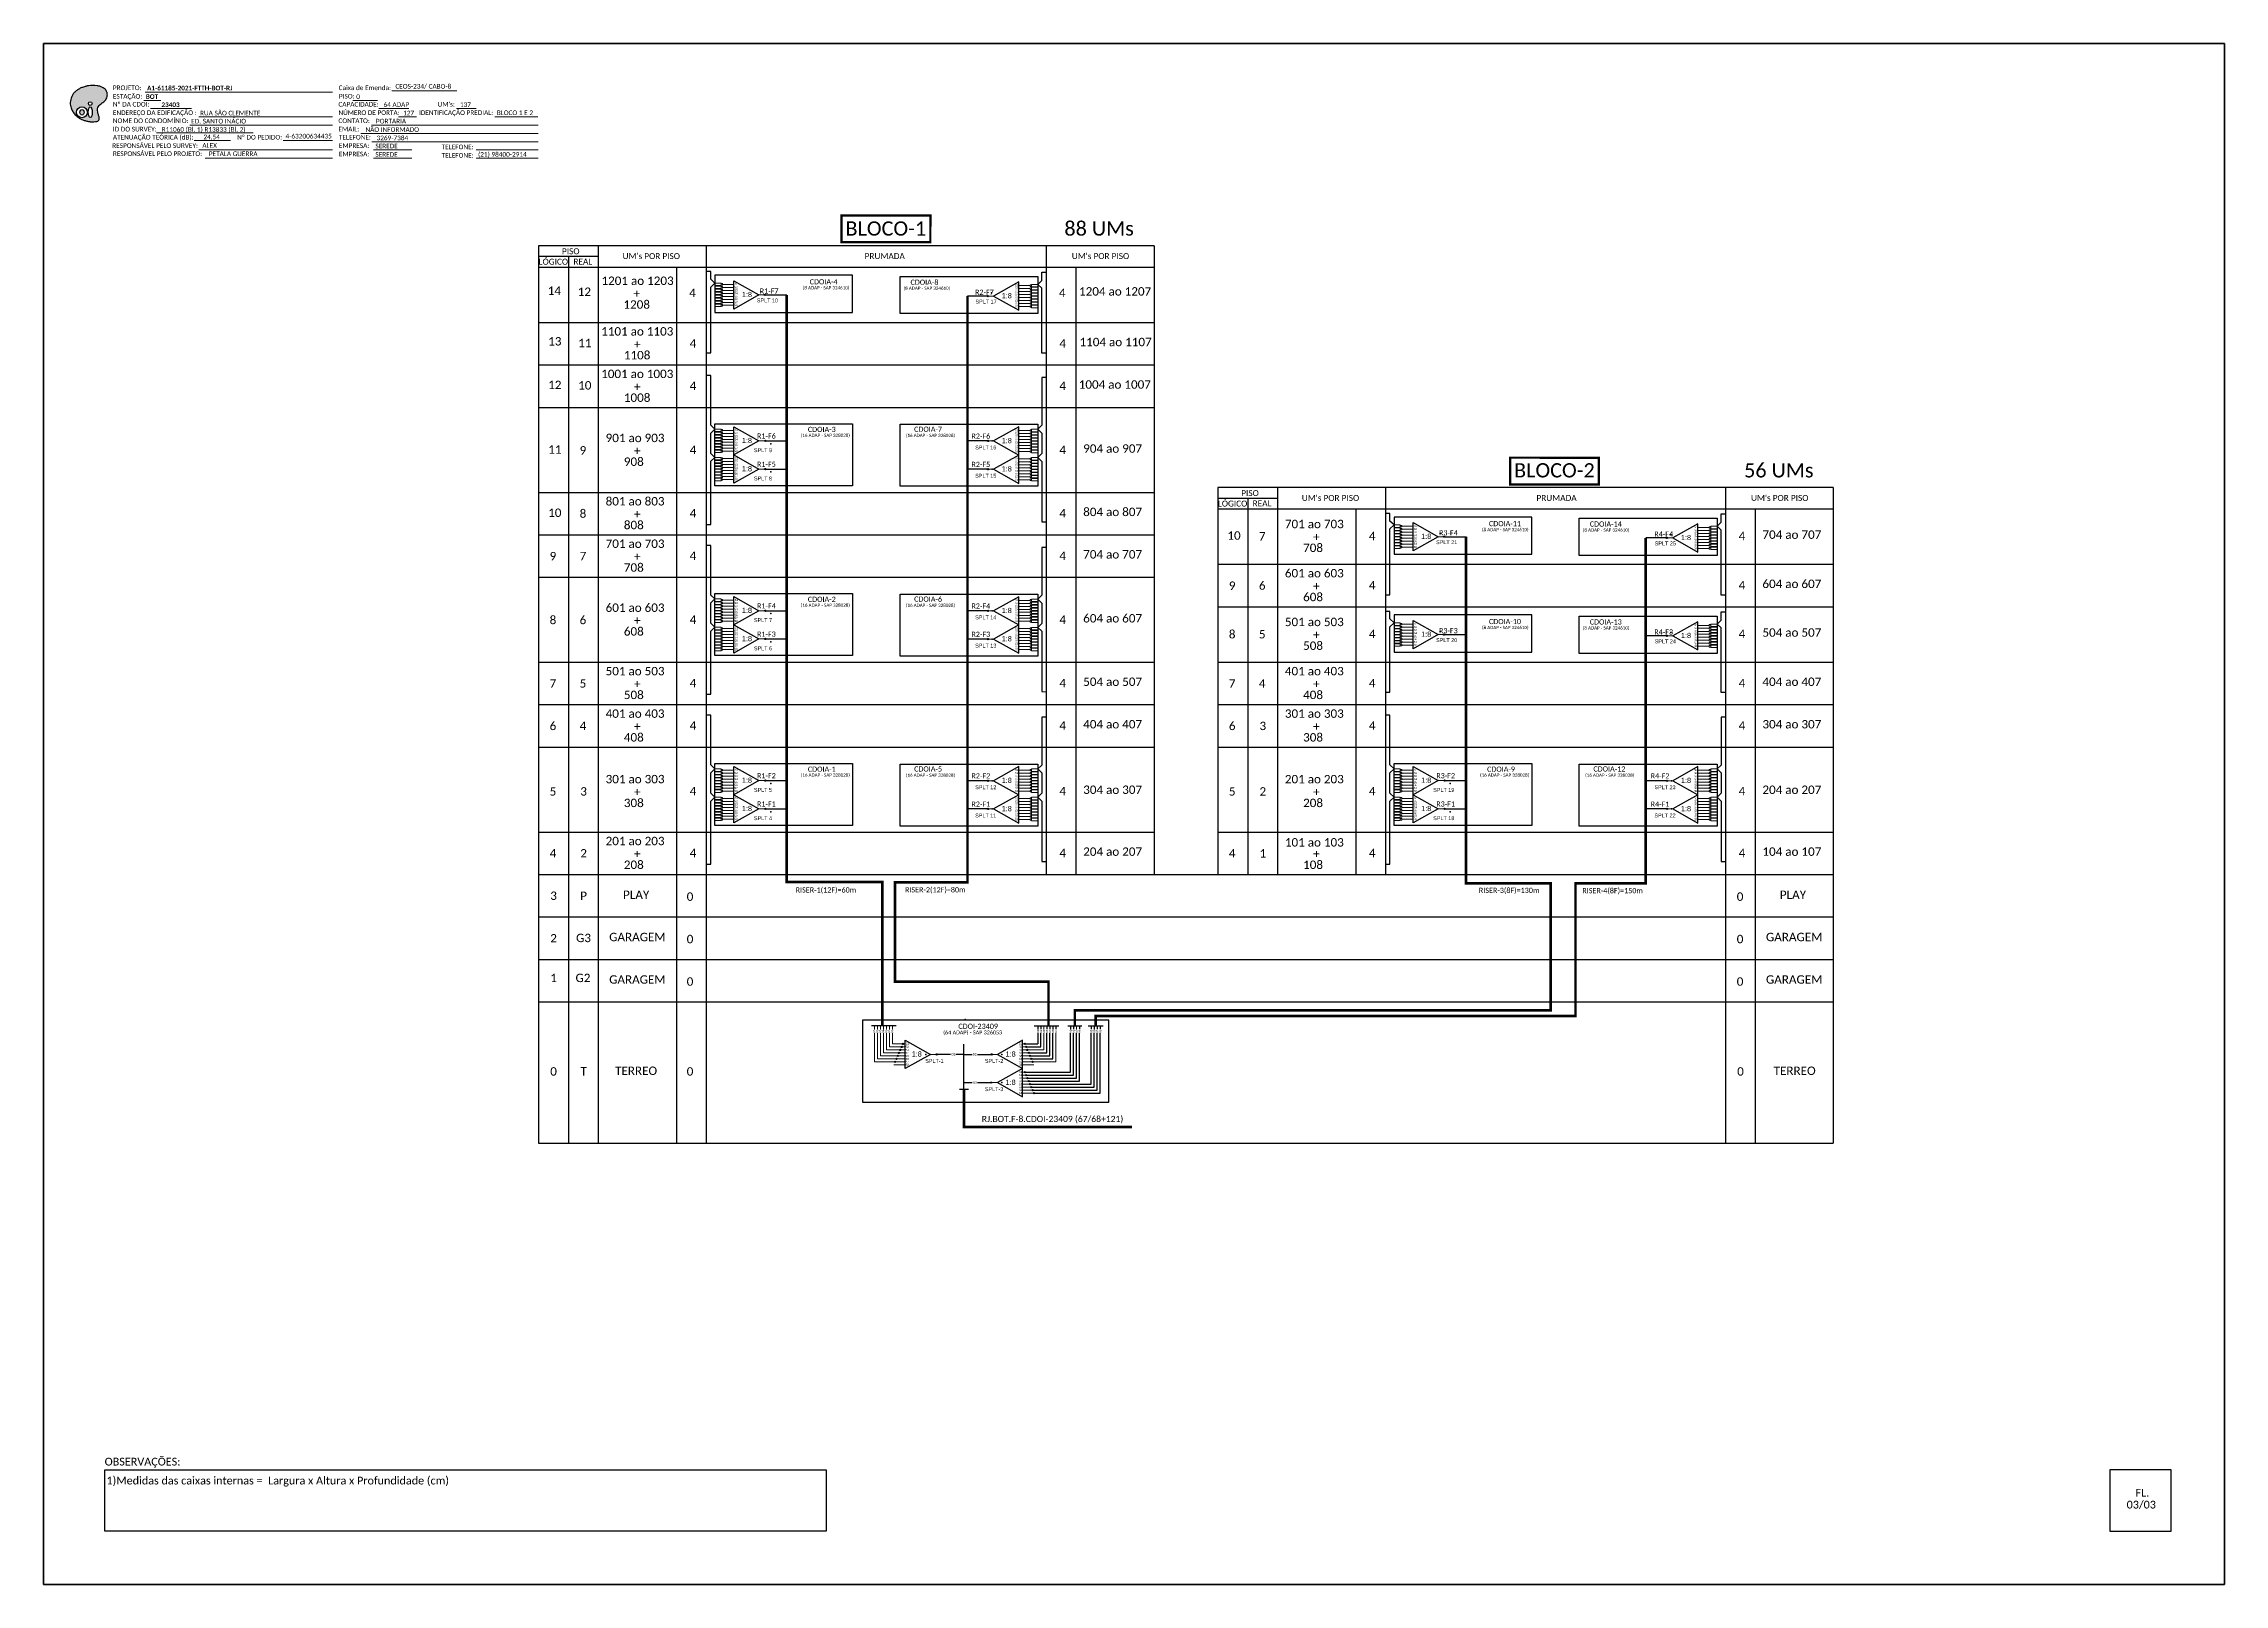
# Paper-space layout 'CDOI-23409 (3)' of a CAD drawing. Extents: x 521 to 1362, y -93 to 501.
# The model-space entities are those that its viewports show. They can reach past a viewport. Long polylines and large blocks are cut down to what shows.
import ezdxf
from ezdxf.enums import TextEntityAlignment as Align

# ---------------------------------------------------------------- set-up
doc = ezdxf.new("R2010")
doc.units = 0
doc.layers.add('CAP a instalar', color=1, linetype='Continuous')
doc.styles.add('ARIAL', font='arial.ttf')
doc.styles.add('MtXpl_Calibri', font='calibri.ttf')
doc.styles.add('WMF-Calibri0', font='calibri.ttf')
doc.styles.add('WMF-Calibri1', font='calibrib.ttf')

# ---------------------------------------------------------------- blocks, each defined once
blk = doc.blocks.new('OI')
h = blk.add_hatch(color=40)
edge = h.paths.add_edge_path()
edge.add_spline(control_points=[(4.35, -0.67), (3.92, -0.99), (3.26, -1.5), (2.81, -2.59), (2.9, -3.5), (3.06, -4.27), (3.31, -4.85), (3.37, -5.39), (3.4, -5.88), (3.2, -6.4), (2.54, -6.61), (1.65, -6.63), (0.55, -6.67), (-0.56, -6.42), (-1.61, -6.14), (-2.77, -5.61), (-3.92, -4.77), (-4.89, -3.7), (-5.34, -2.65), (-5.6, -1.94), (-5.85, -0.96), (-5.71, 0.47), (-5.1, 2.02), (-4.14, 3.02), (-3.3, 3.61), (-2.37, 4.16), (-1.36, 4.44), (-0.56, 4.7), (0.79, 4.85), (2.24, 4.97), (3.79, 4.57), (4.67, 4.21), (5.44, 3.65), (5.76, 2.99), (6.03, 2.21), (6.01, 1.46), (5.72, 0.64), (5.31, 0.08), (4.88, -0.38), (4.51, -0.55), (4.35, -0.67)], knot_values=[0, 0, 0, 0, 1.60434, 2.417191, 3.427595, 4.282808, 4.776746, 5.304182, 5.888771, 6.258406, 6.858137, 7.79129, 8.986195, 10.124242, 11.187857, 12.242908, 13.953784, 15.414161, 16.515391, 17.349188, 17.675853, 19.552021, 21.515531, 22.568638, 23.63245, 24.621084, 25.782718, 26.745347, 27.142653, 29.870543, 31.004649, 31.921532, 32.709589, 33.801391, 34.042471, 35.192333, 35.971461, 36.628871, 37.254359, 37.836911, 37.836911, 37.836911, 37.836911], degree=3, periodic=0)
h.paths.add_polyline_path([(1.13, -0.87, -1), (-0.04, -0.87, -1)], flags=16)
edge = h.paths.add_edge_path(flags=16)
edge.add_ellipse((0.56, -3.59), major_axis=(-0.02, 1.71), ratio=0.361305, start_angle=0, end_angle=360)
h.paths.add_polyline_path([(-0.36, -3.62, -1), (-3.8, -3.62, -1)], flags=16)
edge = h.paths.add_edge_path(flags=0)
edge.add_ellipse((-2.08, -3.62), major_axis=(0, 0.885), ratio=0.758294, start_angle=0, end_angle=360)
at = {"color": 40}
for centre, radius in [((-2.08, -3.62), 1.72), ((0.54, -0.87), 0.587)]:
    blk.add_circle(centre, radius, dxfattribs=at)
blk.add_ellipse((-2.08, -3.62), major_axis=(0, 0.885), ratio=0.758294, start_param=-3.141592653589792, end_param=3.141592653589792, dxfattribs=at)
blk.add_ellipse((0.56, -3.59), major_axis=(-0.02, 1.71), ratio=0.361305, dxfattribs=at)
at = {"color": 40, "start_tangent": (-0.800898, -0.598801), "end_tangent": (-0.800898, -0.598801)}
blk.add_spline([(4.35, -0.67), (3.2, -1.78), (2.9, -2.54), (2.92, -3.55), (3.12, -4.38), (3.28, -4.85), (3.37, -5.37), (3.35, -5.95), (3.2, -6.29), (2.66, -6.55), (1.73, -6.63), (0.54, -6.62), (-0.58, -6.41), (-1.6, -6.11), (-2.56, -5.67), (-3.95, -4.67), (-4.89, -3.56), (-5.37, -2.56), (-5.64, -1.78), (-5.72, -1.46), (-5.63, 0.42), (-4.84, 2.22), (-4.13, 2.99), (-3.27, 3.62), (-2.4, 4.09), (-1.3, 4.47), (-0.37, 4.72), (0.02, 4.77), (2.75, 4.8), (3.85, 4.53), (4.69, 4.16), (5.31, 3.68), (5.85, 2.73), (5.93, 2.5), (5.94, 1.35), (5.67, 0.62), (5.29, 0.08), (4.84, -0.36), (4.35, -0.67)], degree=3, dxfattribs=at)
blk = doc.blocks.new('SPLITTER_')
blk.add_point((0, 0))
at = {"style": 'ARIAL', "flags": 4}
blk.add_attdef('SPLT', (0, -3.26), '', height=1.5, dxfattribs=at)
blk = doc.blocks.new('SPLT_1-8_SC-APC_ESQ')
at = {"color": 3, "lineweight": 0}
for points in [[(2.41, -3.02), (0, -3.02)], [(2.41, -4), (0, -4)], [(2.41, -4.17), (0, -4.17)], [(2.41, -5.16), (0, -5.16)], [(2.41, -5.32), (0, -5.32)], [(2.41, -6.31), (0, -6.31)], [(2.41, -6.48), (0, -6.48)], [(2.41, -7.46), (0, -7.46)], [(2.41, -7.63), (0, -7.63)], [(2.41, -3.02), (2.41, -4)], [(2.41, -4.17), (2.41, -5.16)], [(2.41, -5.32), (2.41, -6.31)], [(2.41, -6.48), (2.41, -7.46)], [(2.41, -7.63), (2.41, -8.62)], [(2.99, -3.51), (7.37, -3.51)], [(7.37, -4.66), (2.99, -4.66)], [(7.37, -5.82), (2.99, -5.82)], [(7.37, -6.97), (2.99, -6.97)], [(7.37, -8.12), (2.99, -8.12)], [(2.41, -8.62), (0, -8.62)], [(2.41, -8.78), (0, -8.78)], [(2.41, -9.77), (0, -9.77)], [(2.41, -9.94), (0, -9.94)], [(2.41, -10.92), (0, -10.92)], [(2.41, -11.09), (0, -11.09)], [(2.41, -12.08), (0, -12.08)], [(2.41, -8.78), (2.41, -9.77)], [(2.41, -9.94), (2.41, -10.92)], [(2.41, -11.09), (2.41, -12.08)], [(7.37, -9.28), (2.99, -9.28)], [(7.37, -10.43), (2.99, -10.43)], [(7.37, -11.58), (2.99, -11.58)]]:
    blk.add_lwpolyline(points, dxfattribs=at)
for points in [[(2.99, -3.22), (2.41, -3.22), (2.41, -3.8), (2.99, -3.8)], [(2.99, -4.38), (2.41, -4.38), (2.41, -4.95), (2.99, -4.95)], [(2.99, -5.53), (2.41, -5.53), (2.41, -6.1), (2.99, -6.1)], [(2.99, -6.68), (2.41, -6.68), (2.41, -7.26), (2.99, -7.26)], [(2.99, -7.84), (2.41, -7.84), (2.41, -8.41), (2.99, -8.41)], [(2.99, -8.99), (2.41, -8.99), (2.41, -9.56), (2.99, -9.56)], [(2.99, -10.14), (2.41, -10.14), (2.41, -10.72), (2.99, -10.72)], [(2.99, -11.3), (2.41, -11.3), (2.41, -11.87), (2.99, -11.87)]]:
    blk.add_lwpolyline(points, close=True, dxfattribs=at)
at = {"color": 1}
blk.add_lwpolyline([(7.37, -2.1), (17.04, -7.55), (7.37, -13), (7.37, -2.1)], dxfattribs=at)
at = {"color": 1, "lineweight": 0}
blk.add_lwpolyline([(17.04, -7.55), (19.26, -7.55)], dxfattribs=at)
at = {"color": 1, "style": 'ARIAL'}
for s, height, p in [('S5', 0.75, (7.55, -8.57)), ('S3', 0.75, (7.55, -6.18)), ('S4', 0.75, (7.55, -7.36)), ('S2', 0.75, (7.56, -4.97)), ('S1', 0.75, (7.7, -3.78)), ('1:8', 2, (10.45, -8.4)), ('S6', 0.75, (7.55, -9.69)), ('S7', 0.75, (7.55, -10.78)), ('S8', 0.75, (7.55, -11.9))]:
    blk.add_text(s, height=height, dxfattribs=at).set_placement(p)
blk = doc.blocks.new('SPLITTER FUTURO')
blk.add_point((0, 0))
at = {"style": 'ARIAL', "text_generation_flag": 6, "flags": 4}
for tag, p, height in [('SPLT', (-6.22, -4.1), 1.5), ('INSTAL.', (-6.25, -6.09), 1.25)]:
    blk.add_attdef(tag, p, '', height=height, rotation=180, dxfattribs=at)
blk = doc.blocks.new('SPLT_1-8_SC-APC')
at = {"color": 1, "lineweight": 0}
blk.add_lwpolyline([(-17.04, -7.55), (-19.26, -7.55)], dxfattribs=at)
at = {"color": 1}
blk.add_lwpolyline([(-7.37, -2.1), (-17.04, -7.55), (-7.37, -13), (-7.37, -2.1)], dxfattribs=at)
at = {"color": 3, "lineweight": 0}
for points in [[(-2.99, -3.51), (-7.37, -3.51)], [(-7.37, -4.66), (-2.99, -4.66)], [(-7.37, -5.82), (-2.99, -5.82)], [(-7.37, -6.97), (-2.99, -6.97)], [(-7.37, -8.12), (-2.99, -8.12)], [(-2.41, -3.02), (-2.41, -4)], [(-2.41, -3.02), (0, -3.02)], [(-2.41, -4), (0, -4)], [(-2.41, -4.17), (-2.41, -5.16)], [(-2.41, -4.17), (0, -4.17)], [(-2.41, -5.16), (0, -5.16)], [(-2.41, -5.32), (-2.41, -6.31)], [(-2.41, -5.32), (0, -5.32)], [(-2.41, -6.31), (0, -6.31)], [(-2.41, -6.48), (-2.41, -7.46)], [(-2.41, -6.48), (0, -6.48)], [(-2.41, -7.46), (0, -7.46)], [(-2.41, -7.63), (-2.41, -8.62)], [(-2.41, -7.63), (0, -7.63)], [(-7.37, -9.28), (-2.99, -9.28)], [(-7.37, -10.43), (-2.99, -10.43)], [(-7.37, -11.58), (-2.99, -11.58)], [(-2.41, -8.62), (0, -8.62)], [(-2.41, -8.78), (-2.41, -9.77)], [(-2.41, -8.78), (0, -8.78)], [(-2.41, -9.77), (0, -9.77)], [(-2.41, -9.94), (-2.41, -10.92)], [(-2.41, -9.94), (0, -9.94)], [(-2.41, -10.92), (0, -10.92)], [(-2.41, -11.09), (-2.41, -12.08)], [(-2.41, -11.09), (0, -11.09)], [(-2.41, -12.08), (0, -12.08)]]:
    blk.add_lwpolyline(points, dxfattribs=at)
for points in [[(-2.99, -3.22), (-2.41, -3.22), (-2.41, -3.8), (-2.99, -3.8)], [(-2.99, -4.38), (-2.41, -4.38), (-2.41, -4.95), (-2.99, -4.95)], [(-2.99, -5.53), (-2.41, -5.53), (-2.41, -6.1), (-2.99, -6.1)], [(-2.99, -6.68), (-2.41, -6.68), (-2.41, -7.26), (-2.99, -7.26)], [(-2.99, -7.84), (-2.41, -7.84), (-2.41, -8.41), (-2.99, -8.41)], [(-2.99, -8.99), (-2.41, -8.99), (-2.41, -9.56), (-2.99, -9.56)], [(-2.99, -10.14), (-2.41, -10.14), (-2.41, -10.72), (-2.99, -10.72)], [(-2.99, -11.3), (-2.41, -11.3), (-2.41, -11.87), (-2.99, -11.87)]]:
    blk.add_lwpolyline(points, close=True, dxfattribs=at)
at = {"color": 1, "style": 'ARIAL'}
for s, height, p in [('1:8', 2, (-13.91, -8.4)), ('S1', 0.75, (-8.74, -3.78)), ('S2', 0.75, (-8.74, -4.97)), ('S3', 0.75, (-8.74, -6.18)), ('S4', 0.75, (-8.74, -7.36)), ('S5', 0.75, (-8.74, -8.57)), ('S6', 0.75, (-8.74, -9.69)), ('S7', 0.75, (-8.74, -10.78)), ('S8', 0.75, (-8.74, -11.9))]:
    blk.add_text(s, height=height, dxfattribs=at).set_placement(p)
blk = doc.blocks.new('SPLT_1-8_DIV_DIR')
h = blk.add_hatch(color=3)
h.dxf.hatch_style = 1
edge = h.paths.add_edge_path()
edge.add_arc((12.77, 4.04), 0.242, 0, 360)
h = blk.add_hatch(color=3)
h.dxf.hatch_style = 1
edge = h.paths.add_edge_path()
edge.add_arc((13.27, 2.88), 0.242, 0, 360)
h = blk.add_hatch(color=3)
h.dxf.hatch_style = 1
edge = h.paths.add_edge_path()
edge.add_arc((13.77, 1.73), 0.242, 0, 360)
h = blk.add_hatch(color=3)
h.dxf.hatch_style = 1
edge = h.paths.add_edge_path()
edge.add_arc((14.27, 0.58), 0.242, 0, 360)
h = blk.add_hatch(color=3)
h.dxf.hatch_style = 1
edge = h.paths.add_edge_path()
edge.add_arc((14.77, -0.58), 0.242, 0, 360)
h = blk.add_hatch(color=3)
h.dxf.hatch_style = 1
edge = h.paths.add_edge_path()
edge.add_arc((15.27, -1.73), 0.242, 0, 360)
h = blk.add_hatch(color=3)
h.dxf.hatch_style = 1
edge = h.paths.add_edge_path()
edge.add_arc((15.77, -2.88), 0.242, 0, 360)
h = blk.add_hatch(color=3)
h.dxf.hatch_style = 1
edge = h.paths.add_edge_path()
edge.add_arc((16.27, -4.04), 0.242, 0, 360)
at = {"color": 1, "lineweight": 0}
blk.add_lwpolyline([(2.22, 0), (0, 0)], dxfattribs=at)
at = {"color": 1}
blk.add_lwpolyline([(11.89, 5.45), (2.22, 0), (11.89, -5.45), (11.89, 5.45)], dxfattribs=at)
at = {"color": 7, "lineweight": 0}
for points in [[(12.77, 4.04), (11.89, 4.04)], [(11.89, 2.88), (13.27, 2.88)], [(11.89, 1.73), (13.77, 1.73)], [(11.89, 0.58), (14.27, 0.58)], [(11.89, -0.58), (14.77, -0.58)], [(11.89, -1.73), (15.27, -1.73)], [(11.89, -2.88), (15.77, -2.88)], [(11.89, -4.04), (16.27, -4.04)]]:
    blk.add_lwpolyline(points, dxfattribs=at)
at = {"color": 3}
for centre in [(12.77, 4.04), (13.27, 2.88), (13.77, 1.73), (14.27, 0.58), (14.77, -0.58), (15.27, -1.73), (15.77, -2.88), (16.27, -4.04)]:
    blk.add_circle(centre, 0.242, dxfattribs=at)
at = {"color": 1, "style": 'ARIAL'}
for s, height, p in [('1:8', 2, (5.35, -0.85)), ('S1', 0.75, (10.52, 3.77)), ('S2', 0.75, (10.52, 2.58)), ('S3', 0.75, (10.52, 1.37)), ('S4', 0.75, (10.52, 0.19)), ('S5', 0.75, (10.52, -1.02)), ('S6', 0.75, (10.52, -2.14)), ('S7', 0.75, (10.52, -3.24)), ('S8', 0.75, (10.52, -4.36))]:
    blk.add_text(s, height=height, dxfattribs=at).set_placement(p)
blk = doc.blocks.new('LEG_CDO64_DIR')
blk.add_point((0, 0))
at = {"color": 1, "style": 'WMF-Calibri0', "flags": 4}
blk.add_attdef('MODELO', text='', height=1.5, dxfattribs=at).set_placement((-1.52, -5.5), align=Align.CENTER)
blk.add_attdef('CDO', (-2.62, -3.57), '', height=2, dxfattribs=at)

msp = doc.modelspace()

# ---------------------------------------------------------------- hatches: boundary and pattern name
h = msp.add_hatch(color=3)
h.dxf.hatch_style = 1
edge = h.paths.add_edge_path()
edge.add_arc((2176.83, 498.4), 0.242, 0, 360)
h = msp.add_hatch(color=3)
h.dxf.hatch_style = 1
edge = h.paths.add_edge_path()
edge.add_arc((2262.88, 497.93), 0.242, 0, 360)
h = msp.add_hatch(color=3)
h.dxf.hatch_style = 1
edge = h.paths.add_edge_path()
edge.add_arc((2177.1, 442.12), 0.256, 0, 360)
h = msp.add_hatch(color=3)
h.dxf.hatch_style = 1
edge = h.paths.add_edge_path()
edge.add_arc((2262.91, 442.07), 0.256, 0, 360)
h = msp.add_hatch(color=3)
h.dxf.hatch_style = 1
edge = h.paths.add_edge_path()
edge.add_arc((2177.1, 431.22), 0.256, 0, 360)
h = msp.add_hatch(color=3)
h.dxf.hatch_style = 1
edge = h.paths.add_edge_path()
edge.add_arc((2262.91, 431.17), 0.256, 0, 360)
h = msp.add_hatch(color=3)
h.dxf.hatch_style = 1
edge = h.paths.add_edge_path()
edge.add_arc((2438.78, 405.17), 0.242, 0, 360)
h = msp.add_hatch(color=3)
h.dxf.hatch_style = 1
edge = h.paths.add_edge_path()
edge.add_arc((2524.82, 404.7), 0.242, 0, 360)
h = msp.add_hatch(color=3)
h.dxf.hatch_style = 1
edge = h.paths.add_edge_path()
edge.add_arc((2177.1, 376.63), 0.256, 0, 360)
h = msp.add_hatch(color=3)
h.dxf.hatch_style = 1
edge = h.paths.add_edge_path()
edge.add_arc((2262.91, 376.58), 0.256, 0, 360)
h = msp.add_hatch(color=3)
h.dxf.hatch_style = 1
edge = h.paths.add_edge_path()
edge.add_arc((2177.1, 365.73), 0.256, 0, 360)
h = msp.add_hatch(color=3)
h.dxf.hatch_style = 1
edge = h.paths.add_edge_path()
edge.add_arc((2262.91, 365.69), 0.256, 0, 360)
h = msp.add_hatch(color=3)
h.dxf.hatch_style = 1
edge = h.paths.add_edge_path()
edge.add_arc((2438.78, 367.43), 0.242, 0, 360)
h = msp.add_hatch(color=3)
h.dxf.hatch_style = 1
edge = h.paths.add_edge_path()
edge.add_arc((2524.82, 366.95), 0.242, 0, 360)
h = msp.add_hatch(color=3)
h.dxf.hatch_style = 1
edge = h.paths.add_edge_path()
edge.add_arc((2177.1, 311.14), 0.256, 0, 360)
h = msp.add_hatch(color=3)
h.dxf.hatch_style = 1
edge = h.paths.add_edge_path()
edge.add_arc((2262.91, 311.09), 0.256, 0, 360)
h = msp.add_hatch(color=3)
h.dxf.hatch_style = 1
edge = h.paths.add_edge_path()
edge.add_arc((2439.04, 311.14), 0.256, 0, 360)
h = msp.add_hatch(color=3)
h.dxf.hatch_style = 1
edge = h.paths.add_edge_path()
edge.add_arc((2524.86, 311.09), 0.256, 0, 360)
h = msp.add_hatch(color=3)
h.dxf.hatch_style = 1
edge = h.paths.add_edge_path()
edge.add_arc((2177.1, 300.25), 0.256, 0, 360)
h = msp.add_hatch(color=3)
h.dxf.hatch_style = 1
edge = h.paths.add_edge_path()
edge.add_arc((2262.91, 300.2), 0.256, 0, 360)
h = msp.add_hatch(color=3)
h.dxf.hatch_style = 1
edge = h.paths.add_edge_path()
edge.add_arc((2439.04, 300.25), 0.256, 0, 360)
h = msp.add_hatch(color=3)
h.dxf.hatch_style = 1
edge = h.paths.add_edge_path()
edge.add_arc((2524.86, 300.2), 0.256, 0, 360)
h = msp.add_hatch(color=3)
h.dxf.hatch_style = 1
edge = h.paths.add_edge_path()
edge.add_arc((2227.15, 202.7), 0.242, 0, 360)
h = msp.add_hatch(color=3)
h.dxf.hatch_style = 1
edge = h.paths.add_edge_path()
edge.add_arc((2227.65, 203.85), 0.242, 0, 360)
h = msp.add_hatch(color=3)
h.dxf.hatch_style = 1
edge = h.paths.add_edge_path()
edge.add_arc((2228.15, 205), 0.242, 0, 360)
h = msp.add_hatch(color=3)
h.dxf.hatch_style = 1
edge = h.paths.add_edge_path()
edge.add_arc((2228.65, 206.15), 0.242, 0, 360)
h = msp.add_hatch(color=3)
h.dxf.hatch_style = 1
edge = h.paths.add_edge_path()
edge.add_arc((2229.15, 207.31), 0.242, 0, 360)
h = msp.add_hatch(color=3)
h.dxf.hatch_style = 1
edge = h.paths.add_edge_path()
edge.add_arc((2229.65, 208.46), 0.242, 0, 360)
h = msp.add_hatch(color=3)
h.dxf.hatch_style = 1
edge = h.paths.add_edge_path()
edge.add_arc((2230.15, 209.61), 0.242, 0, 360)
h = msp.add_hatch(color=3)
h.dxf.hatch_style = 1
edge = h.paths.add_edge_path()
edge.add_arc((2243.14, 205.58), 0.242, 0, 360)
h = msp.add_hatch(color=3)
h.dxf.hatch_style = 1
edge = h.paths.add_edge_path()
edge.add_arc((2264.36, 205.58), 0.242, 0, 360)
h = msp.add_hatch(color=3)
h.dxf.hatch_style = 1
edge = h.paths.add_edge_path()
edge.add_arc((2277.13, 209.62), 0.242, 0, 360)
h = msp.add_hatch(color=3)
h.dxf.hatch_style = 1
edge = h.paths.add_edge_path()
edge.add_arc((2277.63, 208.46), 0.242, 0, 360)
h = msp.add_hatch(color=3)
h.dxf.hatch_style = 1
edge = h.paths.add_edge_path()
edge.add_arc((2278.13, 207.31), 0.242, 0, 360)
h = msp.add_hatch(color=3)
h.dxf.hatch_style = 1
edge = h.paths.add_edge_path()
edge.add_arc((2278.63, 206.16), 0.242, 0, 360)
h = msp.add_hatch(color=3)
h.dxf.hatch_style = 1
edge = h.paths.add_edge_path()
edge.add_arc((2279.13, 205.01), 0.242, 0, 360)
h = msp.add_hatch(color=3)
h.dxf.hatch_style = 1
edge = h.paths.add_edge_path()
edge.add_arc((2279.63, 203.85), 0.242, 0, 360)
h = msp.add_hatch(color=3)
h.dxf.hatch_style = 1
edge = h.paths.add_edge_path()
edge.add_arc((2280.13, 202.7), 0.242, 0, 360)
h = msp.add_hatch(color=3)
h.dxf.hatch_style = 1
edge = h.paths.add_edge_path()
edge.add_arc((2264.14, 194.69), 0.242, 0, 360)

# ---------------------------------------------------------------- linework, layer by layer
at = {"color": 5}
msp.add_line((2176.83, 498.4), (2185.33, 498.4), dxfattribs=at)
at = {"color": 6}
msp.add_line((2262.88, 497.93), (2255.04, 497.93), dxfattribs=at)
at = {"color": 20}
for p, q in [((2438.78, 405.17), (2447.28, 405.17)), ((2438.78, 367.43), (2447.28, 367.43))]:
    msp.add_line(p, q, dxfattribs=at)
at = {"color": 114}
for p, q in [((2524.82, 404.7), (2516.58, 404.7)), ((2524.82, 366.95), (2516.58, 366.95))]:
    msp.add_line(p, q, dxfattribs=at)
msp.add_line((2089.62, 171.35), (2588.9, 171.35))
at = {"color": 7}
msp.add_lwpolyline([(1898.74, 595.26), (2739.74, 595.26), (2739.74, 1.26), (1898.74, 1.26)], close=True, dxfattribs=at)
at = {"color": 7, "lineweight": 0}
for points in [[(1937.33, 573.3), (1943.88, 573.3)], [(1937.85, 576.58), (2010.16, 576.58)], [(2017.95, 573.34), (2027.44, 573.34)], [(2033, 577.07), (2058.13, 577.07)], [(1939.99, 570.23), (1955.75, 570.23)], [(1955.15, 563.88), (2010.16, 563.88)], [(1958.56, 566.99), (2010.16, 566.99)], [(2025.12, 563.88), (2089.41, 563.88)], [(2028, 570.23), (2039.62, 570.23)], [(2035.59, 566.99), (2042.53, 566.99)], [(2057.95, 570.23), (2065.61, 570.23)], [(2072.76, 566.99), (2089.38, 566.99)], [(1942.31, 560.82), (1979.54, 560.82)], [(1956.85, 557.85), (1970.79, 557.85)], [(1991.08, 557.85), (2010.18, 557.85)], [(2021.08, 560.64), (2089.41, 560.64)], [(2025.37, 557.41), (2089.41, 557.41)], [(1958.56, 554.29), (2010.16, 554.29)], [(1961.05, 551.06), (2010.16, 551.06)], [(2025.97, 554.29), (2040.77, 554.29)], [(2025.97, 551.06), (2040.77, 551.06)], [(2065.58, 554.29), (2089.41, 554.29)], [(2065.58, 551.06), (2089.41, 551.06)], [(2231.03, 202.7), (2227.15, 202.7)], [(2231.03, 203.85), (2227.65, 203.85)], [(2231.03, 205), (2228.15, 205)], [(2231.03, 206.15), (2228.65, 206.15)], [(2231.03, 207.31), (2229.15, 207.31)], [(2231.03, 208.46), (2229.65, 208.46)], [(2231.03, 209.61), (2230.15, 209.61)], [(2277.13, 209.62), (2276.26, 209.62)], [(2276.26, 208.46), (2277.63, 208.46)], [(2276.26, 207.31), (2278.13, 207.31)], [(2276.26, 206.16), (2278.63, 206.16)], [(2276.26, 205.01), (2279.13, 205.01)], [(2276.26, 203.85), (2279.63, 203.85)], [(2276.26, 202.7), (2280.13, 202.7)], [(2231.03, 201.54), (2226.65, 201.54)], [(2276.26, 201.55), (2280.63, 201.55)]]:
    msp.add_lwpolyline(points, dxfattribs=at)
at = {"color": 0}
for points in [[(2326.95, 517.36), (2089.62, 517.36)], [(2112.76, 513.24), (2089.62, 513.24)], [(2588.9, 424.12), (2351.56, 424.12)], [(2351.56, 420.01), (2374.71, 420.01)], [(2351.56, 415.9), (2588.9, 415.9)]]:
    msp.add_lwpolyline(points, dxfattribs=at)
for points in [[(2089.62, 517.36), (2089.62, 171.35)], [(2101.19, 513.24), (2101.19, 171.35)], [(2112.76, 171.35), (2112.76, 517.36)], [(2154.35, 171.35), (2154.35, 517.36)], [(2285.36, 517.36), (2285.36, 274.93)], [(2326.95, 517.36), (2326.95, 274.93)], [(2089.62, 509.13), (2326.95, 509.13)], [(2142.78, 509.13), (2142.78, 171.35)], [(2296.93, 274.93), (2296.93, 509.13)], [(2089.62, 487.76), (2326.95, 487.76)], [(2089.62, 471.39), (2326.95, 471.39)], [(2089.62, 455.02), (2326.95, 455.02)], [(2089.62, 422.27), (2326.95, 422.27)], [(2351.56, 424.12), (2351.56, 274.93)], [(2374.71, 274.93), (2374.71, 424.12)], [(2416.3, 274.93), (2416.3, 424.12)], [(2547.31, 424.12), (2547.31, 171.35)], [(2588.9, 424.12), (2588.9, 171.35)], [(2363.14, 420.01), (2363.14, 274.93)], [(2404.73, 415.9), (2404.73, 274.93)], [(2558.88, 171.35), (2558.88, 415.9)], [(2089.62, 405.9), (2326.95, 405.9)], [(2089.62, 389.53), (2326.95, 389.53)], [(2351.56, 394.53), (2588.9, 394.53)], [(2351.56, 378.16), (2588.9, 378.16)], [(2089.62, 356.79), (2326.95, 356.79)], [(2351.56, 356.79), (2588.9, 356.79)], [(2089.62, 340.41), (2326.95, 340.41)], [(2351.56, 340.41), (2588.9, 340.41)], [(2089.62, 324.04), (2326.95, 324.04)], [(2351.56, 324.04), (2588.9, 324.04)], [(2089.62, 291.3), (2326.95, 291.3)], [(2351.56, 291.3), (2588.9, 291.3)], [(2089.62, 274.93), (2177.78, 274.93)], [(2177.78, 274.93), (2282.99, 274.93)], [(2282.99, 274.93), (2437.59, 274.93)], [(2437.59, 274.93), (2544.94, 274.93)], [(2544.94, 274.93), (2588.9, 274.93)], [(2089.62, 258.55), (2588.9, 258.55)], [(2089.62, 242.18), (2588.9, 242.18)], [(2089.62, 225.81), (2588.9, 225.81)]]:
    msp.add_lwpolyline(points)
at = {"color": 3}
for points in [[(2154.35, 476.02), (2156.01, 476.02), (2156.01, 501.43), (2157.57, 502.93), (2156.01, 504.44), (2156.01, 507.37), (2154.36, 507.37)], [(2285.36, 475.89), (2283.71, 475.89), (2283.71, 500.95), (2282.14, 502.46), (2283.71, 503.97), (2283.7, 507.19), (2285.36, 507.19)], [(2154.35, 409.91), (2156.01, 409.91), (2156.01, 434.24), (2157.58, 435.75), (2156.01, 437.26), (2156.01, 445.14), (2157.58, 446.65), (2156.01, 448.16), (2156.01, 467.3), (2154.36, 467.3)], [(2285.37, 466.53), (2283.72, 466.53), (2283.71, 448.11), (2282.14, 446.6), (2283.71, 445.09), (2283.71, 437.21), (2282.14, 435.7), (2283.71, 434.19), (2283.71, 410.91), (2285.36, 410.91)], [(2416.3, 382.79), (2417.95, 382.79), (2417.95, 408.19), (2419.52, 409.7), (2417.95, 411.21), (2417.95, 414.14), (2416.3, 414.14)], [(2547.31, 382.66), (2545.65, 382.66), (2545.65, 407.72), (2544.08, 409.23), (2545.65, 410.74), (2545.65, 413.96), (2547.3, 413.96)], [(2154.35, 344.42), (2156.01, 344.42), (2156.01, 368.76), (2157.58, 370.26), (2156.01, 371.77), (2156.01, 379.65), (2157.58, 381.16), (2156.01, 382.67), (2156.01, 401.82), (2154.36, 401.82)], [(2285.37, 401.04), (2283.72, 401.04), (2283.71, 382.62), (2282.14, 381.11), (2283.71, 379.6), (2283.71, 371.72), (2282.14, 370.21), (2283.71, 368.71), (2283.71, 345.43), (2285.36, 345.42)], [(2416.3, 345.2), (2417.95, 345.2), (2417.95, 370.45), (2419.52, 371.96), (2417.95, 373.47), (2417.95, 376.34), (2416.3, 376.34)], [(2547.31, 345.07), (2545.65, 345.07), (2545.65, 369.98), (2544.08, 371.48), (2545.65, 372.99), (2545.65, 376.21), (2547.3, 376.21)], [(2154.35, 278.94), (2156.01, 278.94), (2156.01, 303.27), (2157.58, 304.78), (2156.01, 306.28), (2156.01, 314.17), (2157.58, 315.67), (2156.01, 317.18), (2156.01, 336.33), (2154.36, 336.33)], [(2285.37, 335.55), (2283.72, 335.55), (2283.71, 317.13), (2282.14, 315.62), (2283.71, 314.12), (2283.71, 306.23), (2282.14, 304.73), (2283.71, 303.22), (2283.71, 279.94), (2285.36, 279.94)], [(2416.3, 278.94), (2417.95, 278.94), (2417.96, 303.27), (2419.53, 304.78), (2417.96, 306.28), (2417.96, 314.17), (2419.53, 315.67), (2417.96, 317.18), (2417.96, 336.33), (2416.31, 336.33)], [(2547.31, 335.55), (2545.66, 335.55), (2545.65, 317.13), (2544.09, 315.62), (2545.65, 314.12), (2545.65, 306.23), (2544.09, 304.73), (2545.65, 303.22), (2545.65, 279.94), (2547.31, 279.94)], [(2248.41, 205.58), (2243.14, 205.58)], [(2253.64, 205.59), (2250.48, 205.59)]]:
    msp.add_lwpolyline(points, dxfattribs=at)
at = {"color": 1}
for points in [[(2210.7, 505.95), (2157.57, 505.95), (2157.57, 491.63), (2210.7, 491.63)], [(2229.01, 505.48), (2282.14, 505.48), (2282.14, 491.16), (2229.01, 491.16)], [(2157.58, 448.71), (2210.71, 448.71), (2210.71, 424.81), (2157.58, 424.81)], [(2229.01, 448.5), (2282.14, 448.5), (2282.14, 424.61), (2229.01, 424.61)], [(2472.65, 412.72), (2419.52, 412.72), (2419.52, 398.4), (2472.65, 398.4)], [(2490.95, 412.25), (2544.08, 412.25), (2544.08, 397.93), (2490.95, 397.93)], [(2157.58, 383.22), (2210.71, 383.22), (2210.71, 359.33), (2157.58, 359.33)], [(2229.01, 383.01), (2282.14, 383.01), (2282.14, 359.12), (2229.01, 359.12)], [(2472.65, 374.98), (2419.52, 374.98), (2419.52, 360.66), (2472.65, 360.66)], [(2490.95, 374.5), (2544.08, 374.5), (2544.08, 360.18), (2490.95, 360.18)], [(2157.58, 317.73), (2210.71, 317.73), (2210.71, 293.84), (2157.58, 293.84)], [(2229.01, 317.52), (2282.14, 317.52), (2282.14, 293.63), (2229.01, 293.63)], [(2419.53, 317.73), (2472.66, 317.73), (2472.66, 293.84), (2419.53, 293.84)], [(2490.96, 317.52), (2544.09, 317.52), (2544.09, 293.63), (2490.96, 293.63)], [(2309.49, 218.81), (2214.52, 218.78), (2214.52, 187.19), (2309.49, 187.22)]]:
    msp.add_lwpolyline(points, close=True, dxfattribs=at)
at = {"color": 5, "const_width": 1}
msp.add_lwpolyline([(2185.33, 498.4), (2185.33, 272), (2222.19, 272), (2222.19, 216.53), (2222.19, 216.53)], dxfattribs=at)
at = {"color": 6, "const_width": 1}
msp.add_lwpolyline([(2286.27, 216.53), (2286.27, 233.62), (2227.05, 233.62), (2227.05, 271.92), (2255.04, 271.92), (2255.04, 497.93)], dxfattribs=at)
at = {"color": 5, "linetype": 'Continuous', "ltscale": 4}
for points in [[(2177.1, 442.12), (2184.94, 442.12)], [(2177.1, 431.22), (2184.94, 431.22)], [(2177.1, 376.63), (2184.94, 376.63)], [(2177.1, 365.73), (2184.94, 365.73)], [(2177.1, 311.14), (2184.94, 311.14)], [(2177.1, 300.25), (2184.94, 300.25)]]:
    msp.add_lwpolyline(points, dxfattribs=at)
at = {"color": 6}
for points in [[(2262.88, 442.07), (2255.04, 442.07)], [(2262.88, 431.17), (2255.04, 431.17)], [(2262.88, 376.58), (2255.04, 376.58)], [(2262.88, 365.69), (2255.04, 365.69)], [(2262.88, 311.09), (2255.04, 311.09)], [(2262.88, 300.2), (2255.04, 300.2)], [(2280.78, 216.53), (2290.23, 216.53)]]:
    msp.add_lwpolyline(points, dxfattribs=at)
at = {"color": 20, "const_width": 1}
msp.add_lwpolyline([(2296.43, 216.53), (2296.43, 222.61), (2479.97, 222.61), (2479.97, 271.55), (2447.28, 271.55), (2447.28, 405.17)], dxfattribs=at)
at = {"color": 114, "const_width": 1}
msp.add_lwpolyline([(2304.45, 216.53), (2304.45, 220.34), (2489.5, 220.34), (2489.5, 271.55), (2516.58, 271.55), (2516.58, 404.7)], dxfattribs=at)
at = {"color": 20}
for points in [[(2439.04, 311.14), (2446.89, 311.14)], [(2439.04, 300.25), (2446.89, 300.25)], [(2293.74, 216.53), (2299.12, 216.53)]]:
    msp.add_lwpolyline(points, dxfattribs=at)
at = {"color": 114}
for points in [[(2524.83, 311.09), (2516.98, 311.09)], [(2524.83, 300.2), (2516.98, 300.2)], [(2301.59, 216.53), (2307.32, 216.53)]]:
    msp.add_lwpolyline(points, dxfattribs=at)
at = {"color": 5}
msp.add_lwpolyline([(2227.49, 216.53), (2218.05, 216.53)], dxfattribs=at)
at = {"color": 5, "lineweight": 0}
for points in [[(2219.2, 216.53), (2219.2, 215.24)], [(2226.91, 202.7), (2219.2, 202.7), (2219.2, 213.82)], [(2220.36, 216.53), (2220.36, 215.24)], [(2227.41, 203.85), (2220.36, 203.85), (2220.36, 213.82)], [(2221.52, 216.53), (2221.52, 215.24)], [(2227.91, 205), (2221.52, 205), (2221.52, 213.82)], [(2222.67, 216.53), (2222.67, 215.24)], [(2228.41, 206.15), (2222.67, 206.15), (2222.67, 213.82)], [(2223.83, 216.53), (2223.83, 215.24)], [(2228.91, 207.31), (2223.83, 207.31), (2223.83, 213.81)], [(2224.99, 216.53), (2224.99, 215.24)], [(2229.41, 208.46), (2224.99, 208.46), (2224.99, 213.82)], [(2226.14, 216.53), (2226.14, 215.21)], [(2226.14, 213.82), (2226.14, 209.61), (2231.03, 209.61)]]:
    msp.add_lwpolyline(points, dxfattribs=at)
at = {"color": 1}
for points in [[(2231.03, 211.03), (2240.7, 205.58), (2231.03, 200.13), (2231.03, 211.03)], [(2276.26, 211.03), (2266.59, 205.58), (2276.26, 200.13), (2276.26, 211.03)], [(2253.64, 192.22), (2253.64, 209.52)], [(2251.92, 192.22), (2255.37, 192.22)]]:
    msp.add_lwpolyline(points, dxfattribs=at)
at = {"color": 20, "linetype": 'Continuous', "ltscale": 4}
for points in [[(2277.37, 198.72), (2294.71, 198.72), (2294.71, 213.82)], [(2277.87, 197.58), (2295.87, 197.58), (2295.87, 213.82)], [(2278.37, 196.43), (2297.02, 196.43), (2297.02, 213.82)], [(2278.87, 195.28), (2298.18, 195.28), (2298.18, 213.82)], [(2294.71, 216.53), (2294.71, 215.21)], [(2295.87, 216.53), (2295.87, 215.25)], [(2298.18, 216.53), (2298.18, 215.25)]]:
    msp.add_lwpolyline(points, dxfattribs=at)
at = {"color": 6, "linetype": 'Continuous', "ltscale": 4}
for points in [[(2277.87, 208.46), (2283.29, 208.46), (2283.29, 213.82)], [(2278.87, 206.16), (2285.6, 206.16), (2285.6, 213.82)], [(2279.37, 205.01), (2286.76, 205.01), (2286.76, 213.82)], [(2279.87, 203.85), (2287.91, 203.85), (2287.91, 213.82)], [(2282.13, 216.53), (2282.13, 215.21)], [(2282.13, 213.79), (2282.13, 209.62)], [(2283.29, 216.53), (2283.29, 215.25)], [(2285.6, 216.53), (2285.6, 215.25)], [(2286.76, 216.53), (2286.76, 215.25)], [(2287.91, 216.53), (2287.91, 215.24)], [(2277.37, 209.62), (2282.13, 209.62)]]:
    msp.add_lwpolyline(points, dxfattribs=at)
at = {"color": 6, "linetype": 'Continuous', "lineweight": 0}
for points in [[(2278.37, 207.31), (2284.44, 207.31), (2284.44, 213.82)], [(2280.37, 202.7), (2289.07, 202.7), (2289.07, 213.82)], [(2284.44, 216.53), (2284.44, 215.24)]]:
    msp.add_lwpolyline(points, dxfattribs=at)
at = {"color": 114, "linetype": 'Continuous', "ltscale": 4}
for points in [[(2279.37, 194.12), (2302.7, 194.12), (2302.7, 213.82)], [(2279.87, 192.97), (2303.86, 192.97), (2303.86, 213.82)], [(2280.37, 191.82), (2305.02, 191.82), (2305.02, 213.82)], [(2280.87, 190.66), (2306.17, 190.66), (2306.17, 213.82)], [(2302.7, 216.53), (2302.7, 215.25)], [(2303.86, 216.53), (2303.86, 215.24)], [(2306.17, 216.53), (2306.17, 215.25)]]:
    msp.add_lwpolyline(points, dxfattribs=at)
at = {"color": 6, "linetype": 'Continuous'}
msp.add_lwpolyline([(2289.07, 216.53), (2289.07, 215.25)], dxfattribs=at)
at = {"color": 20, "linetype": 'Continuous', "lineweight": 0}
msp.add_lwpolyline([(2297.02, 216.53), (2297.02, 215.24)], dxfattribs=at)
at = {"color": 114, "linetype": 'Continuous'}
msp.add_lwpolyline([(2305.02, 216.53), (2305.02, 215.25)], dxfattribs=at)
at = {"color": 1, "lineweight": 0}
for points in [[(2240.7, 205.58), (2242.92, 205.58)], [(2266.59, 205.58), (2264.36, 205.58)]]:
    msp.add_lwpolyline(points, dxfattribs=at)
at = {"color": 2}
for points in [[(2253.64, 205.59), (2256.8, 205.59)], [(2258.87, 205.58), (2264.36, 205.58)]]:
    msp.add_lwpolyline(points, dxfattribs=at)
at = {"color": 7}
for points in [[(2253.64, 194.7), (2256.8, 194.7)], [(2258.87, 194.69), (2264.14, 194.69)]]:
    msp.add_lwpolyline(points, dxfattribs=at)
at = {"color": 1, "const_width": 1}
msp.add_lwpolyline([(2318.51, 177.58), (2253.64, 177.58), (2253.64, 192.22)], dxfattribs=at)
at = {"color": 0}
for points in [[(1922.3, 45.46), (2200.55, 45.46), (2200.55, 21.75), (1922.3, 21.75)], [(2719.24, 45.46), (2695.54, 45.46), (2695.54, 21.75), (2719.24, 21.75)]]:
    msp.add_lwpolyline(points, close=True, dxfattribs=at)
at = {"color": 3}
for centre, radius in [((2176.83, 498.4), 0.242), ((2262.88, 497.93), 0.242), ((2177.1, 442.12), 0.256), ((2262.91, 442.07), 0.256), ((2177.1, 431.22), 0.256), ((2262.91, 431.17), 0.256), ((2438.78, 405.17), 0.242), ((2524.82, 404.7), 0.242), ((2177.1, 376.63), 0.256), ((2262.91, 376.58), 0.256), ((2177.1, 365.73), 0.256), ((2262.91, 365.69), 0.256), ((2438.78, 367.43), 0.242), ((2524.82, 366.95), 0.242), ((2177.1, 311.14), 0.256), ((2262.91, 311.09), 0.256), ((2439.04, 311.14), 0.256), ((2524.86, 311.09), 0.256), ((2177.1, 300.25), 0.256), ((2262.91, 300.2), 0.256), ((2439.04, 300.25), 0.256), ((2524.86, 300.2), 0.256), ((2227.15, 202.7), 0.242), ((2227.65, 203.85), 0.242), ((2228.15, 205), 0.242), ((2228.65, 206.15), 0.242), ((2229.15, 207.31), 0.242), ((2229.65, 208.46), 0.242), ((2230.15, 209.61), 0.242), ((2243.14, 205.58), 0.242), ((2264.36, 205.58), 0.242), ((2277.13, 209.62), 0.242), ((2277.63, 208.46), 0.242), ((2278.13, 207.31), 0.242), ((2278.63, 206.16), 0.242), ((2279.13, 205.01), 0.242), ((2279.63, 203.85), 0.242), ((2280.13, 202.7), 0.242), ((2264.14, 194.69), 0.242)]:
    msp.add_circle(centre, radius, dxfattribs=at)
at = {"layer": 'CAP a instalar', "color": 7, "linetype": 'Continuous', "ltscale": 5, "const_width": 0.876}
for points in [[(2206.46, 529.03), (2240.71, 529.01), (2240.7, 518.72), (2206.46, 518.74)], [(2464.29, 435.63), (2498.54, 435.61), (2498.54, 425.32), (2464.29, 425.34)]]:
    msp.add_lwpolyline(points, close=True, dxfattribs=at)

# ---------------------------------------------------------------- block references
at = {"color": 7, "xscale": 1.213923925163967, "yscale": 1.213923925163967, "zscale": 1.213923925163967, "rotation": 0.1532896023949059}
msp.add_blockref('OI', (1916.04, 573.2), dxfattribs=at)
for p in [(2157.57, 505.95), (2157.58, 449.67), (2157.58, 438.77), (2419.52, 412.72), (2157.58, 384.18), (2157.58, 373.28), (2419.52, 374.98), (2157.58, 318.69), (2419.53, 318.69), (2157.58, 307.79), (2419.53, 307.79)]:
    msp.add_blockref('SPLT_1-8_SC-APC_ESQ', p)
ref = msp.add_blockref('SPLITTER FUTURO', (2175.37, 499.62), dxfattribs=dict(xscale=-1))
ref.add_attrib('SPLT', 'SPLT 10', (2173.79, 495.52), dxfattribs={"height": 1.5, "rotation": 180, "style": 'ARIAL', "text_generation_flag": 6})
ref = msp.add_blockref('SPLITTER FUTURO', (2264.34, 499.14))
ref.add_attrib('SPLT', 'SPLT 17', (2258.12, 495.05), dxfattribs={"height": 1.5, "rotation": 180, "style": 'ARIAL', "text_generation_flag": 6})
at = {"color": 3}
for p in [(2282.14, 505.48), (2282.14, 449.62), (2282.14, 438.72), (2544.08, 412.25), (2282.14, 384.13), (2282.14, 373.23), (2544.08, 374.5), (2282.14, 318.64), (2544.09, 318.64), (2282.14, 307.74), (2544.09, 307.74)]:
    msp.add_blockref('SPLT_1-8_SC-APC', p, dxfattribs=at)
ref = msp.add_blockref('SPLITTER_', (2179.2, 441.02), dxfattribs=dict(xscale=-1))
ref.add_attrib('SPLT', 'SPLT 9', (2172.67, 437.76), dxfattribs={"height": 1.5, "style": 'ARIAL'})
ref = msp.add_blockref('SPLITTER_', (2264.53, 442.07), dxfattribs=dict(xscale=-1))
ref.add_attrib('SPLT', 'SPLT 16', (2257.99, 438.81), dxfattribs={"height": 1.5, "style": 'ARIAL'})
ref = msp.add_blockref('SPLITTER_', (2179.2, 430.13), dxfattribs=dict(xscale=-1))
ref.add_attrib('SPLT', 'SPLT 8', (2172.67, 426.86), dxfattribs={"height": 1.5, "style": 'ARIAL'})
ref = msp.add_blockref('SPLITTER_', (2264.53, 431.17), dxfattribs=dict(xscale=-1))
ref.add_attrib('SPLT', 'SPLT 15', (2257.99, 427.91), dxfattribs={"height": 1.5, "style": 'ARIAL'})
ref = msp.add_blockref('SPLITTER FUTURO', (2437.32, 406.39), dxfattribs=dict(xscale=-1))
ref.add_attrib('SPLT', 'SPLT 21', (2435.74, 402.29), dxfattribs={"height": 1.5, "rotation": 180, "style": 'ARIAL', "text_generation_flag": 6})
ref = msp.add_blockref('SPLITTER FUTURO', (2526.29, 405.91))
ref.add_attrib('SPLT', 'SPLT 25', (2520.06, 401.82), dxfattribs={"height": 1.5, "rotation": 180, "style": 'ARIAL', "text_generation_flag": 6})
ref = msp.add_blockref('SPLITTER_', (2179.2, 375.54), dxfattribs=dict(xscale=-1))
ref.add_attrib('SPLT', 'SPLT 7', (2172.67, 372.27), dxfattribs={"height": 1.5, "style": 'ARIAL'})
ref = msp.add_blockref('SPLITTER_', (2264.53, 376.58), dxfattribs=dict(xscale=-1))
ref.add_attrib('SPLT', 'SPLT 14', (2257.99, 373.32), dxfattribs={"height": 1.5, "style": 'ARIAL'})
ref = msp.add_blockref('SPLITTER_', (2179.2, 364.64), dxfattribs=dict(xscale=-1))
ref.add_attrib('SPLT', 'SPLT 6', (2172.67, 361.38), dxfattribs={"height": 1.5, "style": 'ARIAL'})
ref = msp.add_blockref('SPLITTER_', (2264.53, 365.69), dxfattribs=dict(xscale=-1))
ref.add_attrib('SPLT', 'SPLT 13', (2257.99, 362.42), dxfattribs={"height": 1.5, "style": 'ARIAL'})
ref = msp.add_blockref('SPLITTER FUTURO', (2437.32, 368.64), dxfattribs=dict(xscale=-1))
ref.add_attrib('SPLT', 'SPLT 20', (2435.74, 364.55), dxfattribs={"height": 1.5, "rotation": 180, "style": 'ARIAL', "text_generation_flag": 6})
ref = msp.add_blockref('SPLITTER FUTURO', (2526.29, 368.17))
ref.add_attrib('SPLT', 'SPLT 24', (2520.06, 364.07), dxfattribs={"height": 1.5, "rotation": 180, "style": 'ARIAL', "text_generation_flag": 6})
ref = msp.add_blockref('SPLITTER_', (2179.2, 310.05), dxfattribs=dict(xscale=-1))
ref.add_attrib('SPLT', 'SPLT 5', (2172.67, 306.79), dxfattribs={"height": 1.5, "style": 'ARIAL'})
ref = msp.add_blockref('SPLITTER_', (2264.53, 311.09), dxfattribs=dict(xscale=-1))
ref.add_attrib('SPLT', 'SPLT 12', (2257.99, 307.83), dxfattribs={"height": 1.5, "style": 'ARIAL'})
ref = msp.add_blockref('SPLITTER_', (2441.15, 310.05), dxfattribs=dict(xscale=-1))
ref.add_attrib('SPLT', 'SPLT 19', (2434.62, 306.79), dxfattribs={"height": 1.5, "style": 'ARIAL'})
ref = msp.add_blockref('SPLITTER_', (2526.47, 311.09), dxfattribs=dict(xscale=-1))
ref.add_attrib('SPLT', 'SPLT 23', (2519.94, 307.83), dxfattribs={"height": 1.5, "style": 'ARIAL'})
ref = msp.add_blockref('SPLITTER_', (2179.2, 299.15), dxfattribs=dict(xscale=-1))
ref.add_attrib('SPLT', 'SPLT 4', (2172.67, 295.89), dxfattribs={"height": 1.5, "style": 'ARIAL'})
ref = msp.add_blockref('SPLITTER_', (2264.53, 300.2), dxfattribs=dict(xscale=-1))
ref.add_attrib('SPLT', 'SPLT 11', (2257.99, 296.94), dxfattribs={"height": 1.5, "style": 'ARIAL'})
ref = msp.add_blockref('SPLITTER_', (2441.15, 299.15), dxfattribs=dict(xscale=-1))
ref.add_attrib('SPLT', 'SPLT 18', (2434.62, 295.89), dxfattribs={"height": 1.5, "style": 'ARIAL'})
ref = msp.add_blockref('SPLITTER_', (2526.47, 300.2), dxfattribs=dict(xscale=-1))
ref.add_attrib('SPLT', 'SPLT 22', (2519.94, 296.94), dxfattribs={"height": 1.5, "style": 'ARIAL'})
ref = msp.add_blockref('LEG_CDO64_DIR', (2254.12, 218.99))
ref.add_attrib('CDO', 'CDOI-23409', (2251.5, 215.41), dxfattribs={"color": 1, "height": 2, "style": 'WMF-Calibri0'})
ref.add_attrib('MODELO', '(64 ADAP) - SAP 326053', dxfattribs={"color": 1, "height": 1.5, "style": 'WMF-Calibri0'}).set_placement((2257.03, 213.29), align=Align.CENTER)
ref = msp.add_blockref('SPLITTER_', (2239.02, 205.58))
ref.add_attrib('SPLT', 'SPLT-1', (2238.73, 202.32), dxfattribs={"height": 1.5, "style": 'ARIAL'})
ref = msp.add_blockref('SPLITTER_', (2268.27, 205.58), dxfattribs=dict(xscale=-1))
ref.add_attrib('SPLT', 'SPLT-2', (2261.74, 202.32), dxfattribs={"height": 1.5, "style": 'ARIAL'})
ref = msp.add_blockref('SPLITTER_', (2268.27, 194.68), dxfattribs=dict(xscale=-1))
ref.add_attrib('SPLT', 'SPLT-3', (2261.74, 191.42), dxfattribs={"height": 1.5, "style": 'ARIAL'})
at = {"linetype": 'Continuous'}
msp.add_blockref('SPLT_1-8_DIV_DIR', (2264.36, 194.68), dxfattribs=at)

# ---------------------------------------------------------------- texts
at = {"color": 7, "lineweight": 0, "style": 'WMF-Calibri0'}
for s, height, p in [('PROJETO:', 1.793, (1925.45, 577.33)), ('ESTAÇÃO:', 1.793, (1925.45, 574.05)), ('Nº DA CDOI:', 1.7927, (1925.45, 570.98)), ('CAPACIDADE:', 1.7927, (2012.43, 570.98)), ('Caixa de Emenda:', 1.7927, (2012.54, 577.33)), ("UM's:", 1.793, (2050.68, 570.98)), ('ENDEREÇO DA EDIFICAÇÃO :', 1.7927, (1925.45, 567.74)), ('NOME DO CONDOMÍNIO:', 1.7927, (1925.45, 564.63)), ('CONTATO:', 1.793, (2012.43, 564.63)), ('NÚMERO DE PORTA:', 1.7927, (2012.43, 567.74)), ('IDENTIFICAÇÃO PREDIAL:', 1.7927, (2043.51, 567.74)), ('RESPONSÁVEL PELO SURVEY:', 1.7927, (1925.21, 555.04)), ('ATENUAÇÃO TEÓRICA (dB):', 1.7927, (1925.45, 558.28)), ('ID DO SURVEY:', 1.7927, (1925.45, 561.39)), ('Nº DO PEDIDO:', 1.7927, (1973.37, 558.28)), ('EMAIL:', 1.793, (2012.43, 561.39)), ('TELEFONE:', 1.793, (2012.61, 558.28)), ('EMPRESA:', 1.793, (2012.61, 555.04)), ('TELEFONE:', 1.793, (2052.22, 554.54)), ('RESPONSÁVEL PELO PROJETO:', 1.7927, (1925.45, 551.93)), ('EMPRESA:', 1.793, (2012.61, 551.8)), ('TELEFONE:', 1.793, (2052.22, 551.3))]:
    msp.add_text(s, height=height, dxfattribs=at).set_placement(p)
at = {"color": 7}
for s, height, style, p in [('BOT', 1.793, 'WMF-Calibri1', (1938.13, 573.95)), ('A1-61185-2021-FTTH-BOT-RJ', 1.7927, 'WMF-Calibri1', (1938.64, 577.23)), ('PISO:', 1.793, 'WMF-Calibri0', (2012.61, 574.09)), ('0', 1.79, 'WMF-Calibri0', (2019.31, 573.94)), (' 64 ADAP', 1.793, 'WMF-Calibri0', (2029.18, 570.85)), ('CEOS-234/ CABO-8', 1.7927, 'WMF-Calibri0', (2034.39, 577.91)), ('137', 1.793, 'WMF-Calibri0', (2059.3, 570.83)), ('ED. SANTO INÁCIO', 1.7927, 'WMF-Calibri0', (1955.66, 564.47)), ('RUA SÃO CLEMENTE', 1.7927, 'WMF-Calibri0', (1959.07, 567.58)), ('PORTARIA', 1.793, 'WMF-Calibri0', (2026.9, 564.48)), ('127', 1.793, 'WMF-Calibri0', (2037.37, 567.59)), ('BLOCO 1 E 2', 1.7927, 'WMF-Calibri0', (2073.5, 567.71)), ('R11060 (Bl. 1) R13833 (Bl. 2)  ', 1.7927, 'WMF-Calibri0', (1944.29, 561.26)), ('ALEX', 1.793, 'WMF-Calibri0', (1959.96, 555.13)), ('24,54', 1.793, 'WMF-Calibri0', (1960.37, 558.38)), ('4-63200634435', 1.7927, 'WMF-Calibri0', (1992.03, 558.69)), ('NÃO INFORMADO', 1.7927, 'WMF-Calibri0', (2022.86, 561.24)), ('SEREDE', 1.793, 'WMF-Calibri0', (2026.68, 554.89)), ('3269-7384', 1.793, 'WMF-Calibri0', (2027.14, 558.01)), ('PETALA GUERRA', 1.7927, 'WMF-Calibri0', (1962.45, 551.9)), ('SEREDE', 1.793, 'WMF-Calibri0', (2026.68, 551.66)), ('(21) 98400-2914', 1.7927, 'WMF-Calibri0', (2066.28, 551.66)), ('1201 ao 1203', 3.24, 'WMF-Calibri0', (2113.87, 502.22)), ('1208', 3.24, 'WMF-Calibri0', (2122.34, 493.06)), ('+', 3.24, 'WMF-Calibri0', (2126.23, 497.27)), ('1204 ao 1207', 3.24, 'WMF-Calibri0', (2298.04, 498.12)), ('1101 ao 1103', 3.24, 'WMF-Calibri0', (2113.75, 482.7)), ('+', 3.24, 'WMF-Calibri0', (2126.4, 477.74)), ('1104 ao 1107', 3.24, 'WMF-Calibri0', (2298.21, 478.6)), ('1108', 3.24, 'WMF-Calibri0', (2122.5, 473.53)), ('1001 ao 1003', 3.24, 'WMF-Calibri0', (2113.75, 466.32)), ('+', 3.24, 'WMF-Calibri0', (2126.4, 461.37)), ('1004 ao 1007', 3.24, 'WMF-Calibri0', (2297.92, 462.23)), ('1008', 3.24, 'WMF-Calibri0', (2122.5, 457.16)), ('901 ao 903', 3.24, 'WMF-Calibri0', (2115.47, 441.63)), ('+', 3.24, 'WMF-Calibri0', (2126.4, 436.67)), ('904 ao 907', 3.24, 'WMF-Calibri0', (2299.64, 437.53)), ('908', 3.24, 'WMF-Calibri0', (2122.5, 432.47)), ('801 ao 803', 3.24, 'WMF-Calibri0', (2115.47, 417.21)), ('+', 3.24, 'WMF-Calibri0', (2126.4, 412.25)), ('804 ao 807', 3.24, 'WMF-Calibri0', (2299.64, 413.11)), ('701 ao 703', 3.24, 'WMF-Calibri0', (2115.47, 400.84)), ('808', 3.24, 'WMF-Calibri0', (2122.5, 408.05)), ('701 ao 703', 3.24, 'WMF-Calibri0', (2377.42, 408.44)), ('+', 3.24, 'WMF-Calibri0', (2388.34, 403.48)), ('704 ao 707', 3.24, 'WMF-Calibri0', (2561.58, 404.34)), ('+', 3.24, 'WMF-Calibri0', (2126.4, 395.88)), ('704 ao 707', 3.24, 'WMF-Calibri0', (2299.64, 396.74)), ('708', 3.24, 'WMF-Calibri0', (2384.45, 399.27)), ('708', 3.24, 'WMF-Calibri0', (2122.5, 391.67)), ('601 ao 603', 3.24, 'WMF-Calibri0', (2377.42, 389.47)), ('+', 3.24, 'WMF-Calibri0', (2388.34, 384.51)), ('604 ao 607', 3.24, 'WMF-Calibri0', (2561.58, 385.37)), ('601 ao 603', 3.24, 'WMF-Calibri0', (2115.47, 376.19)), ('608', 3.24, 'WMF-Calibri0', (2384.45, 380.3)), ('608', 3.24, 'WMF-Calibri0', (2122.5, 367.03)), ('+', 3.24, 'WMF-Calibri0', (2126.4, 371.24)), ('604 ao 607', 3.24, 'WMF-Calibri0', (2299.64, 372.1)), ('501 ao 503', 3.24, 'WMF-Calibri0', (2377.42, 370.69)), ('508', 3.24, 'WMF-Calibri0', (2384.45, 361.53)), ('+', 3.24, 'WMF-Calibri0', (2388.34, 365.74)), ('504 ao 507', 3.24, 'WMF-Calibri0', (2561.58, 366.6)), ('501 ao 503', 3.24, 'WMF-Calibri0', (2115.47, 351.72)), ('401 ao 403', 3.24, 'WMF-Calibri0', (2377.42, 351.72)), ('508', 3.24, 'WMF-Calibri0', (2122.5, 342.56)), ('+', 3.24, 'WMF-Calibri0', (2126.4, 346.77)), ('504 ao 507', 3.24, 'WMF-Calibri0', (2299.64, 347.63)), ('408', 3.24, 'WMF-Calibri0', (2384.45, 342.56)), ('+', 3.24, 'WMF-Calibri0', (2388.34, 346.77)), ('404 ao 407', 3.24, 'WMF-Calibri0', (2561.58, 347.63)), ('401 ao 403', 3.24, 'WMF-Calibri0', (2115.47, 335.35)), ('301 ao 303', 3.24, 'WMF-Calibri0', (2377.42, 335.35)), ('408', 3.24, 'WMF-Calibri0', (2122.5, 326.19)), ('+', 3.24, 'WMF-Calibri0', (2126.4, 330.39)), ('404 ao 407', 3.24, 'WMF-Calibri0', (2299.64, 331.25)), ('308', 3.24, 'WMF-Calibri0', (2384.45, 326.19)), ('+', 3.24, 'WMF-Calibri0', (2388.34, 330.39)), ('304 ao 307', 3.24, 'WMF-Calibri0', (2561.58, 331.25)), ('301 ao 303', 3.24, 'WMF-Calibri0', (2115.47, 310.09)), ('201 ao 203', 3.24, 'WMF-Calibri0', (2377.42, 310.08)), ('308', 3.24, 'WMF-Calibri0', (2122.5, 300.92)), ('+', 3.24, 'WMF-Calibri0', (2126.4, 305.13)), ('304 ao 307', 3.24, 'WMF-Calibri0', (2299.64, 305.99)), ('208', 3.24, 'WMF-Calibri0', (2384.45, 300.92)), ('+', 3.24, 'WMF-Calibri0', (2388.34, 305.12)), ('204 ao 207', 3.24, 'WMF-Calibri0', (2561.58, 305.98)), ('201 ao 203', 3.24, 'WMF-Calibri0', (2115.47, 286.23)), ('101 ao 103', 3.24, 'WMF-Calibri0', (2377.42, 285.7)), ('208', 3.24, 'WMF-Calibri0', (2122.5, 277.07)), ('+', 3.24, 'WMF-Calibri0', (2126.4, 281.28)), ('204 ao 207', 3.24, 'WMF-Calibri0', (2299.64, 282.14)), ('108', 3.24, 'WMF-Calibri0', (2384.45, 277.07)), ('+', 3.24, 'WMF-Calibri0', (2388.34, 281.28)), ('104 ao 107', 3.24, 'WMF-Calibri0', (2561.58, 282.14)), ('PLAY', 3.24, 'WMF-Calibri0', (2122.19, 265.51)), ('PLAY', 3.24, 'WMF-Calibri0', (2568.3, 265.51)), ('GARAGEM', 3.24, 'WMF-Calibri0', (2116.84, 249.21)), ('GARAGEM', 3.24, 'WMF-Calibri0', (2562.95, 249.21)), ('GARAGEM', 3.24, 'WMF-Calibri0', (2116.84, 232.84)), ('GARAGEM', 3.24, 'WMF-Calibri0', (2562.95, 232.84)), ('TERREO', 3.24, 'WMF-Calibri0', (2119.12, 197.65)), ('TERREO', 3.24, 'WMF-Calibri0', (2565.9, 197.65))]:
    msp.add_text(s, height=height, dxfattribs=dict(at, style=style)).set_placement(p)
at = {"color": 7, "style": 'WMF-Calibri1'}
msp.add_text('23403', height=1.793, dxfattribs=at).set_placement((1947.69, 570.8), align=Align.CENTER)
at = {"color": 0, "style": 'WMF-Calibri0'}
for s, height, p in [('BLOCO-1', 5.495, (2207.96, 521.24)), ('88 UMs', 5.495, (2292.38, 521.24)), ('  LÓGICO', 2.3, (2088.04, 510.03)), ('     PISO', 2.3, (2094.58, 514.05)), ("UM's POR PISO", 2.3, (2122.01, 512.2)), ('PRUMADA', 2.3, (2215.35, 512.2)), ("UM's POR PISO", 2.3, (2295.25, 512.2)), ('    REAL', 2.3, (2099.8, 510.08)), ('BLOCO-2', 5.495, (2465.79, 428.01)), ('56 UMs', 5.495, (2554.51, 428.01)), ('     PISO', 2.3, (2356.53, 420.82)), ("UM's POR PISO", 2.3, (2383.95, 418.96)), ('PRUMADA', 2.3, (2474.43, 418.96)), ("UM's POR PISO", 2.3, (2557.19, 418.96)), ('  LÓGICO', 2.3, (2349.98, 416.79)), ('    REAL', 2.3, (2361.74, 416.85))]:
    msp.add_text(s, height=height, dxfattribs=at).set_placement(p)
at = {"color": 7, "style": 'WMF-Calibri0'}
for s, p in [('14', (2095.7, 500.01)), ('12', (2107.27, 499.6)), ('13', (2095.87, 480.49)), ('11', (2107.44, 479.85)), ('12', (2095.87, 463.7)), ('10', (2107.44, 463.52)), ('11', (2095.87, 438.79)), ('10', (2095.87, 414.4)), ('10', (2357.81, 405.63))]:
    msp.add_text(s, height=3.24, dxfattribs=at).set_placement(p, align=Align.MIDDLE_CENTER)
at = {"color": 5, "style": 'WMF-Calibri0'}
for s, p in [('R1-F7', (2174.91, 498.88)), ('R1-F6', (2173.85, 442.99)), ('R1-F5', (2173.85, 432.09)), ('R1-F4', (2173.85, 377.5)), ('R1-F3', (2173.85, 366.6)), ('R1-F2', (2173.85, 312.01)), ('R1-F1', (2173.85, 301.12)), ('RISER-1(12F)=60m', (2188.75, 267.98))]:
    msp.add_text(s, height=2, dxfattribs=at).set_placement(p)
at = {"color": 1, "style": 'WMF-Calibri0'}
for s, p in [('(8 ADAP - SAP 324610)', (2200.48, 500.51)), ('(8 ADAP - SAP 324610)', (2239.36, 500.36)), ('(16 ADAP - SAP 328028)', (2200.21, 443.63)), ('(16 ADAP - SAP 328028)', (2240.75, 443.59)), ('(8 ADAP - SAP 324610)', (2462.42, 407.28)), ('(8 ADAP - SAP 324610)', (2501.3, 407.12)), ('(16 ADAP - SAP 328028)', (2200.21, 378.15)), ('(16 ADAP - SAP 328028)', (2240.75, 378.1)), ('(8 ADAP - SAP 324610)', (2462.42, 369.54)), ('(8 ADAP - SAP 324610)', (2501.3, 369.38)), ('(16 ADAP - SAP 328028)', (2200.21, 312.66)), ('(16 ADAP - SAP 328028)', (2240.75, 312.61)), ('(16 ADAP - SAP 328028)', (2462.16, 312.66)), ('(16 ADAP - SAP 328028)', (2502.7, 312.61))]:
    msp.add_text(s, height=1.25, dxfattribs=at).set_placement(p, align=Align.CENTER)
at = {"color": 1}
for s, height, style, p in [('CDOIA-4', 2, 'WMF-Calibri0', (2194.17, 502.44)), ('CDOIA-8', 2, 'WMF-Calibri0', (2233.05, 502.28)), ('CDOIA-3', 2, 'WMF-Calibri0', (2193.46, 445.52)), ('CDOIA-7', 2, 'WMF-Calibri0', (2234.45, 445.6)), ('CDOIA-11', 2, 'WMF-Calibri0', (2456.12, 409.21)), ('CDOIA-14', 2, 'WMF-Calibri0', (2495, 409.05)), ('CDOIA-2', 2, 'WMF-Calibri0', (2193.46, 380.03)), ('CDOIA-6', 2, 'WMF-Calibri0', (2234.45, 380.11)), ('CDOIA-10', 2, 'WMF-Calibri0', (2456.12, 371.46)), ('CDOIA-13', 2, 'WMF-Calibri0', (2495, 371.31)), ('CDOIA-1', 2, 'WMF-Calibri0', (2193.46, 314.54)), ('CDOIA-5', 2, 'WMF-Calibri0', (2234.45, 314.62)), ('CDOIA-9', 2, 'WMF-Calibri0', (2455.41, 314.54)), ('CDOIA-12', 2, 'WMF-Calibri0', (2496.39, 314.62)), ('S5', 0.75, 'ARIAL', (2231.11, 204.56)), ('S8', 0.75, 'ARIAL', (2231.12, 201.22)), ('S2', 0.75, 'ARIAL', (2231.13, 208.16)), ('S3', 0.75, 'ARIAL', (2231.12, 206.95)), ('S4', 0.75, 'ARIAL', (2231.12, 205.77)), ('S6', 0.75, 'ARIAL', (2231.12, 203.44)), ('S7', 0.75, 'ARIAL', (2231.12, 202.34)), ('S1', 0.75, 'ARIAL', (2231.26, 209.34)), ('1:8', 2, 'ARIAL', (2233.51, 204.73)), ('1:8', 2, 'ARIAL', (2269.71, 204.73)), ('S1', 0.75, 'ARIAL', (2274.89, 209.35)), ('S2', 0.75, 'ARIAL', (2274.89, 208.16)), ('S3', 0.75, 'ARIAL', (2274.89, 206.95)), ('S4', 0.75, 'ARIAL', (2274.89, 205.77)), ('S5', 0.75, 'ARIAL', (2274.89, 204.56)), ('S6', 0.75, 'ARIAL', (2274.89, 203.44)), ('S7', 0.75, 'ARIAL', (2274.89, 202.34)), ('S8', 0.75, 'ARIAL', (2274.89, 201.23)), ('RJ.BOT.F-8.CDOI-23409 (67/68+121)', 2.3729, 'WMF-Calibri0', (2260.54, 179.5))]:
    msp.add_text(s, height=height, dxfattribs=dict(at, style=style)).set_placement(p)
at = {"color": 6, "style": 'WMF-Calibri0'}
for s, p in [('R2-F7', (2257.94, 498.41)), ('R2-F6', (2256.55, 442.94)), ('R2-F5', (2256.55, 432.04)), ('R2-F4', (2256.55, 377.45)), ('R2-F3', (2256.55, 366.55)), ('R2-F2', (2256.55, 311.96)), ('R2-F1', (2256.55, 301.07)), ('RISER-2(12F)=80m', (2230.91, 268.04))]:
    msp.add_text(s, height=2, dxfattribs=at).set_placement(p)
at = {"color": 20, "style": 'WMF-Calibri0'}
for s, p in [('R3-F4', (2436.85, 405.65)), ('R3-F3', (2436.85, 367.91)), ('R3-F2', (2435.8, 312.01)), ('R3-F1', (2435.8, 301.12)), ('RISER-3(8F)=130m', (2452.23, 267.82))]:
    msp.add_text(s, height=2, dxfattribs=at).set_placement(p)
at = {"color": 114, "style": 'WMF-Calibri0'}
for s, p in [('R4-F4', (2519.89, 405.17)), ('R4-F3', (2519.89, 367.43)), ('R4-F2', (2518.49, 311.96)), ('R4-F1', (2518.49, 301.07)), ('RISER-4(8F)=150m', (2492.13, 267.71))]:
    msp.add_text(s, height=2, dxfattribs=at).set_placement(p)
at = {"style": 'ARIAL'}
for s, p in [('07', (2219.14, 214.5)), ('06', (2220.3, 214.5)), ('05', (2221.45, 214.5)), ('04', (2222.61, 214.5)), ('03', (2223.77, 214.5)), ('02', (2224.92, 214.5)), ('01', (2226.08, 214.5)), ('01', (2282.18, 214.5)), ('02', (2283.34, 214.5)), ('03', (2284.5, 214.5)), ('04', (2285.65, 214.5)), ('05', (2286.81, 214.5)), ('06', (2287.97, 214.5)), ('07', (2289.12, 214.5)), ('01', (2294.76, 214.5)), ('02', (2295.92, 214.5)), ('03', (2297.08, 214.5)), ('04', (2298.23, 214.5)), ('05', (2302.76, 214.5)), ('06', (2303.92, 214.5)), ('07', (2305.07, 214.5)), ('08', (2306.23, 214.5))]:
    msp.add_text(s, height=0.75, rotation=90, dxfattribs=at).set_placement(p, align=Align.MIDDLE_CENTER)
for s, p in [('01', (2249.6, 205.64)), ('02', (2257.82, 205.64)), ('03', (2257.89, 194.75))]:
    msp.add_text(s, height=1, dxfattribs=at).set_placement(p, align=Align.MIDDLE_CENTER)
for s, style, p in [('OBSERVAÇÕES:', 'WMF-Calibri0', (1922.28, 47.08)), ('1)Medidas das caixas internas =  Largura x Altura x Profundidade (cm)', 'MtXpl_Calibri', (1922.97, 39.78)), ('03/03', 'WMF-Calibri0', (2702.05, 30.5)), ('FL.', 'WMF-Calibri0', (2705.47, 35.09))]:
    msp.add_text(s, height=3, dxfattribs=dict(style=style)).set_placement(p)
at = {"color": 7, "style": 'WMF-Calibri0'}
for tag, flags, p in [('4', 4, (2148.99, 499.21)), ('4', 4, (2291.57, 499.21)), ('4', 4, (2149.16, 479.69)), ('4', 4, (2291.73, 479.69)), ('4', 4, (2149.16, 463.32)), ('4', 4, (2291.73, 463.32)), ('9', 4, (2106.73, 438.44)), ('4', 4, (2149.16, 438.62)), ('4', 4, (2291.73, 438.62)), ('8', 4, (2106.73, 414.09)), ('4', 4, (2149.16, 414.2)), ('4', 4, (2291.73, 414.2)), ('7', 4, (2368.68, 405.31)), ('4', 4, (2411.1, 405.43)), ('4', 4, (2553.68, 405.43)), ('9', 4, (2095.16, 397.65)), ('7', 4, (2106.73, 397.71)), ('4', 4, (2149.16, 397.83)), ('4', 4, (2291.73, 397.83)), ('9', 4, (2357.1, 386.27)), ('6', 4, (2368.68, 386.34)), ('4', 4, (2411.1, 386.46)), ('4', 4, (2553.68, 386.46)), ('8', 4, (2095.16, 373.07)), ('6', 4, (2106.73, 373.07)), ('4', 4, (2149.16, 373.18)), ('4', 4, (2291.73, 373.18)), ('8', 4, (2357.1, 367.57)), ('5', 4, (2368.68, 367.57)), ('4', 4, (2411.1, 367.68)), ('4', 4, (2553.68, 367.68)), ('7', 4, (2095.16, 348.6)), ('5', 4, (2106.73, 348.6)), ('4', 4, (2149.16, 348.71)), ('4', 4, (2291.73, 348.71)), ('7', 4, (2357.1, 348.6)), ('4', 4, (2368.68, 348.6)), ('4', 4, (2411.1, 348.71)), ('4', 4, (2553.68, 348.71)), ('6', 4, (2095.16, 332.23)), ('4', 4, (2106.73, 332.23)), ('4', 4, (2149.16, 332.34)), ('4', 4, (2291.73, 332.34)), ('6', 4, (2357.1, 332.23)), ('3', 4, (2368.92, 332.23)), ('4', 4, (2411.1, 332.34)), ('4', 4, (2553.68, 332.34)), ('5', 4, (2095.16, 306.96)), ('3', 4, (2106.98, 306.96)), ('4', 4, (2149.16, 307.08)), ('4', 4, (2291.73, 307.08)), ('5', 4, (2357.1, 306.96)), ('2', 4, (2368.92, 306.96)), ('4', 4, (2411.1, 307.07)), ('4', 4, (2553.68, 307.07)), ('4', 4, (2095.16, 283.11)), ('2', 4, (2106.98, 283.11)), ('4', 4, (2149.16, 283.23)), ('4', 4, (2291.73, 283.23)), ('4', 4, (2357.1, 283.11)), ('1', 4, (2368.92, 283.08)), ('4', 4, (2411.1, 283.23)), ('4', 4, (2553.68, 283.23)), ('3', 4, (2095.4, 266.74)), ('P', 4, (2106.98, 266.74)), ('0', 4, (2148.02, 266.41)), ('0', 4, (2552.96, 266.41)), ('2', 4, (2095.4, 250.37)), ('G3', 4, (2106.95, 250.48)), ('0', 4, (2148.02, 250.04)), ('0', 4, (2552.96, 250.04)), ('1', 4, (2095.4, 235.06)), ('G2', 4, (2106.73, 235.07)), ('0', 4, (2148.02, 233.67)), ('0', 4, (2552.96, 233.67)), ('0', 4, (2095.4, 199.01)), ('T', 12, (2106.98, 199.04)), ('0', 4, (2148.02, 199.01)), ('0', 4, (2553.13, 199.01))]:
    msp.add_attdef(tag, text='XX', height=3.24, dxfattribs=dict(at, flags=flags)).set_placement(p, align=Align.MIDDLE_CENTER)

psp = doc.layouts.new('CDOI-23409 (3)')

# ---------------------------------------------------------------- linework, layer by layer
psp.add_lwpolyline([(521.28, -92.84), (1362.28, -92.84), (1362.28, 501.16), (521.28, 501.16)], close=True)

# ---------------------------------------------------------------- viewports
at = {"layer": '0'}
psp.add_viewport(center=(941.78, 204.16), size=(841, 594), view_center_point=(2319.24, 298.26), view_height=594, dxfattribs=at)

doc.saveas('drawing.dxf')
